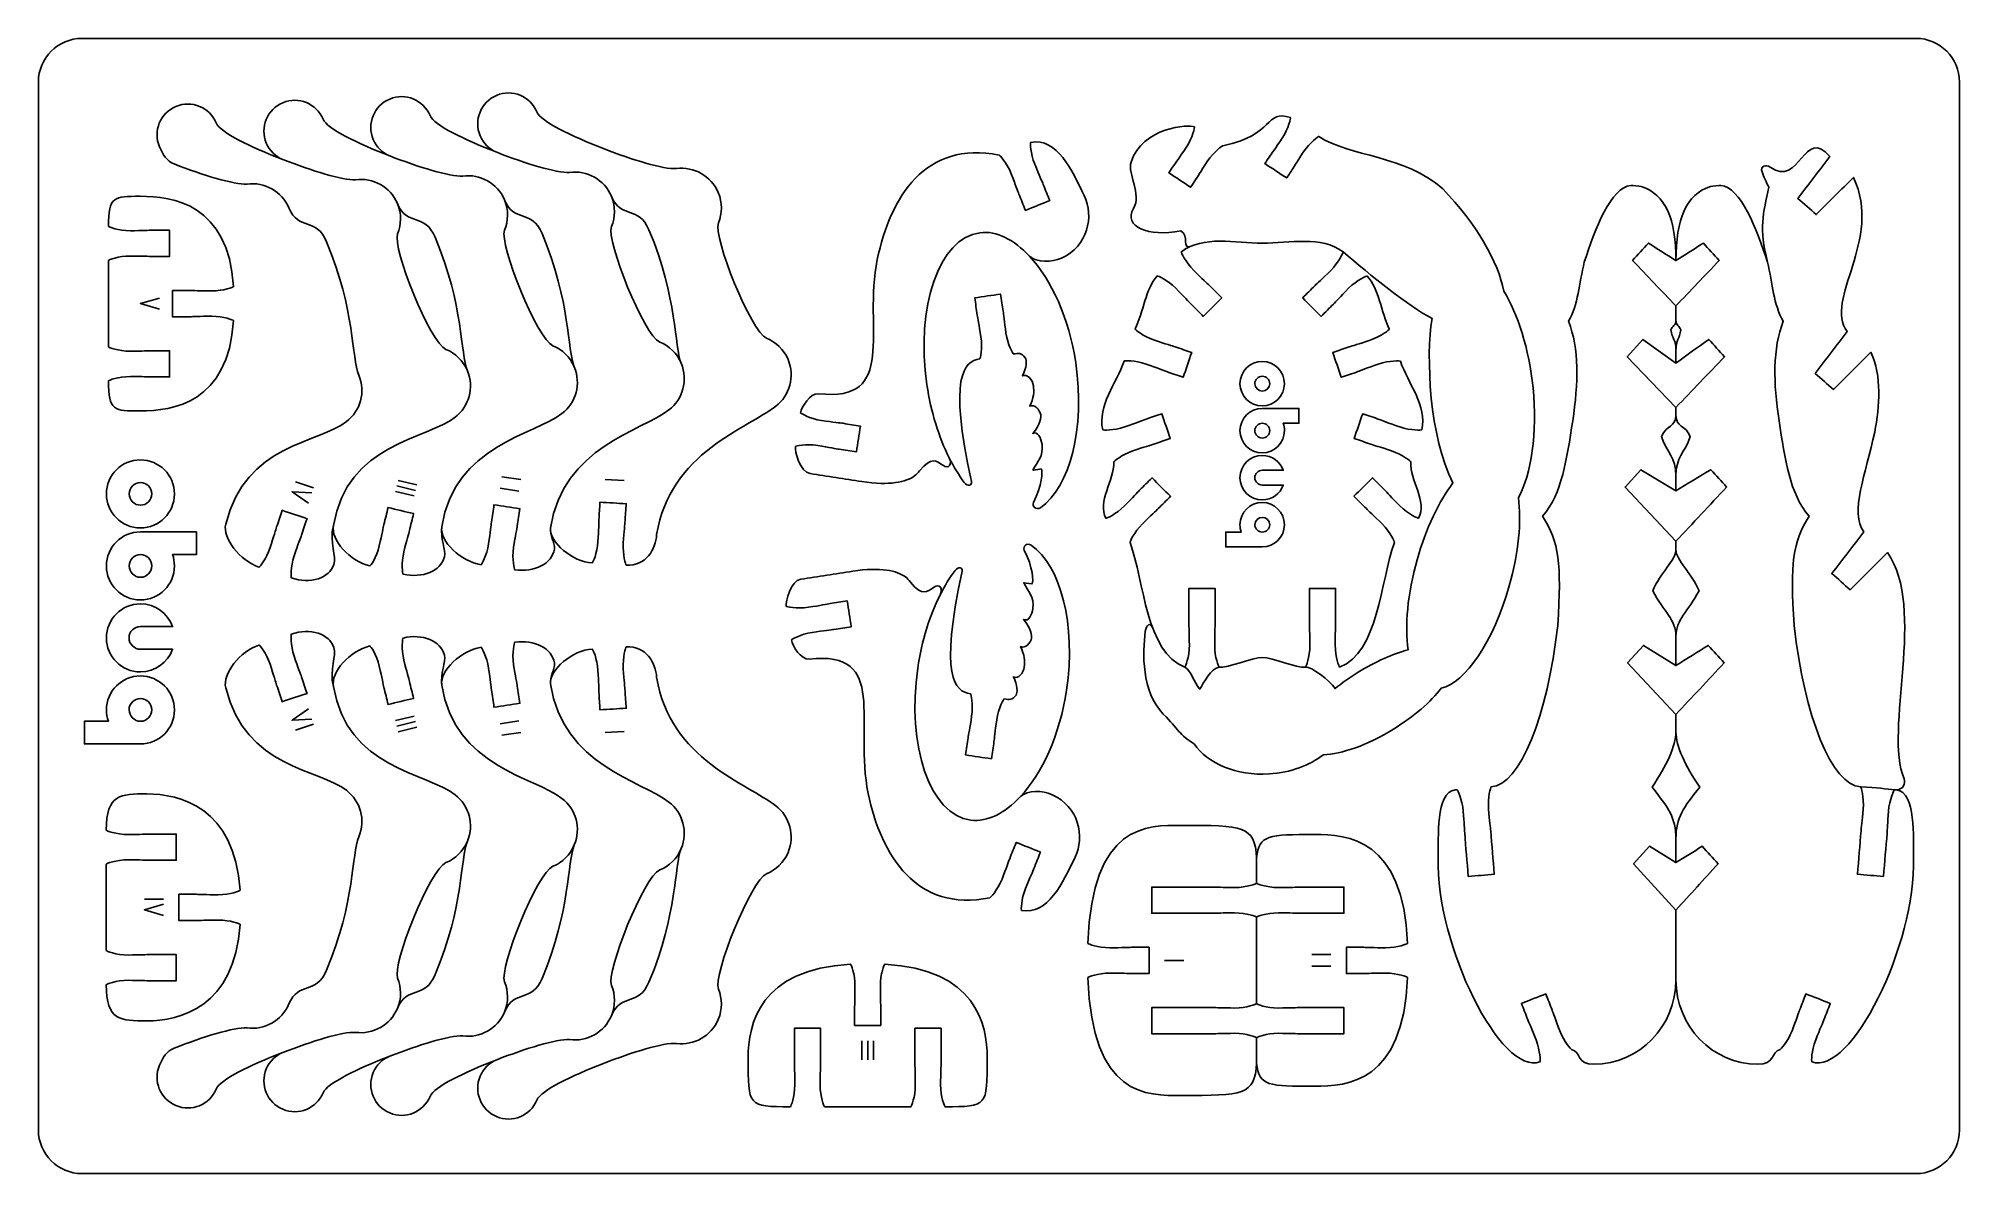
# Model space of a CAD drawing. Extents: x 218 to 438, y 182 to 312.
import ezdxf

# ---------------------------------------------------------------- set-up
doc = ezdxf.new("R2010")
doc.units = 0
doc.header["$MEASUREMENT"] = 0
doc.layers.add('DEFAULT', color=7, linetype='CONTINUOUS')

msp = doc.modelspace()

# ---------------------------------------------------------------- linework, layer by layer
at = {"layer": 'DEFAULT', "color": 7}
for points in [[(232.14, 281.19), (229.95, 281.85), (232.14, 282.47)], [(273.5, 261.67), (271.34, 261.99)], [(249.19, 258.96), (247.33, 260.28), (249.6, 260.17)], [(249.78, 260.72), (247.71, 261.41)], [(261.3, 259.8), (259.17, 260.31)], [(261.45, 260.44), (259.33, 260.95)], [(261.61, 261.08), (259.48, 261.59)], [(273.3, 260.36), (271.14, 260.69)], [(285.34, 261.57), (283.16, 261.7)], [(249.19, 235.44), (247.33, 234.12), (249.6, 234.22)], [(249.78, 233.68), (247.71, 232.98)], [(261.3, 234.6), (259.17, 234.09)], [(261.45, 233.96), (259.33, 233.45)], [(261.61, 233.31), (259.48, 232.8)], [(273.3, 234.04), (271.14, 233.71)], [(273.5, 232.73), (271.34, 232.4)], [(285.34, 232.83), (283.16, 232.7)], [(232.6, 213.61), (230.42, 213.61)], [(232.6, 211.75), (230.42, 212.42), (232.6, 213.04)], [(366.28, 207.27), (364.1, 207.27)], [(349.42, 206.61), (347.24, 206.61)], [(366.28, 205.95), (364.1, 205.95)], [(312.57, 195.22), (312.57, 197.4)], [(313.24, 195.22), (313.24, 197.4)], [(313.9, 195.22), (313.9, 197.4)]]:
    msp.add_lwpolyline(points, dxfattribs=at)
at = {"layer": 'DEFAULT', "color": 1}
for points in [[(405.79, 275.01), (402.02, 277.73), (400.21, 275.74), (405.79, 269.95)], [(405.79, 260.4), (401.78, 262.81), (399.97, 260.82), (405.79, 254.61)], [(405.79, 240.38), (402.07, 242.69), (400.25, 240.69), (405.79, 234.77)], [(357.77, 215.46), (357.77, 218.35)], [(405.79, 217.82), (402.76, 219.68), (400.95, 217.68), (405.79, 212.37)], [(357.77, 197.75), (357.77, 194.86)]]:
    msp.add_lwpolyline(points, dxfattribs=at)
for points, knots in [([(438.27, 187.2), (438.27, 184.44), (436.03, 182.2), (433.27, 182.2), (363.27, 182.2), (293.27, 182.2), (223.27, 182.2), (220.51, 182.2), (218.27, 184.44), (218.27, 187.2), (218.27, 227.2), (218.27, 267.2), (218.27, 307.2), (218.27, 309.96), (220.51, 312.2), (223.27, 312.2), (293.27, 312.2), (363.27, 312.2), (433.27, 312.2), (436.03, 312.2), (438.27, 309.96), (438.27, 307.2), (438.27, 267.2), (438.27, 227.2), (438.27, 187.2)], [0, 0, 0, 0, 1, 1, 1, 596.277, 596.277, 596.277, 597.277, 597.277, 597.277, 937.436, 937.436, 937.436, 938.436, 938.436, 938.436, 1533.713, 1533.713, 1533.713, 1534.713, 1534.713, 1534.713, 1874.872, 1874.872, 1874.872, 1874.872]), ([(258.52, 298.74), (257.68, 299.09), (256.98, 299.74), (256.61, 300.64), (255.86, 302.44), (256.7, 304.51), (258.5, 305.26), (260.3, 306.01), (262.37, 305.16), (263.12, 303.36), (263.57, 302.28), (267.04, 300.6), (270.76, 299.16), (274.06, 297.88), (277.57, 296.77), (279.1, 296.86), (281.08, 297.13), (283.08, 296.05), (283.89, 294.12), (284.37, 292.97), (284.34, 291.72), (283.9, 290.65), (283.25, 289.08), (287.63, 278.17), (289.42, 277.43), (290.49, 276.99), (291.4, 276.14), (291.88, 274.99), (292.69, 273.05), (292.06, 270.88), (290.48, 269.65)], [0, 0, 0, 0, 1, 1, 1, 2, 2, 2, 3, 3, 3, 4, 4, 4, 5, 5, 5, 6, 6, 6, 7, 7, 7, 8, 8, 8, 9, 9, 9, 10, 10, 10, 10]), ([(270.77, 299.16), (269.93, 299.5), (269.22, 300.16), (268.85, 301.06), (268.1, 302.86), (268.95, 304.93), (270.74, 305.68), (272.54, 306.43), (274.61, 305.58), (275.36, 303.78), (275.81, 302.7), (279.28, 301.02), (283, 299.58), (286.3, 298.3), (289.82, 297.2), (291.34, 297.29), (293.32, 297.55), (295.32, 296.47), (296.13, 294.54), (296.61, 293.39), (296.58, 292.15), (296.14, 291.07), (295.49, 289.5), (299.87, 278.59), (301.66, 277.86), (302.73, 277.42), (303.64, 276.57), (304.12, 275.41), (304.93, 273.48), (304.3, 271.31), (302.71, 270.08), (299.56, 267.61), (290.56, 264.76), (289.07, 255.37), (288.96, 253.71), (287.88, 251.75), (285.59, 251.89), (285.54, 251.89), (285.16, 253.04), (285.25, 254.42), (285.33, 255.79), (285.43, 256.57), (285.45, 256.91), (285.49, 257.57), (285.54, 258.24), (285.58, 258.9), (284.58, 258.97), (283.58, 259.03), (282.58, 259.09), (282.54, 258.42), (282.5, 257.76), (282.46, 257.09), (282.44, 256.75), (282.44, 255.97), (282.35, 254.59), (282.27, 253.21), (281.75, 252.13), (281.7, 252.13), (279.41, 252.27), (276.8, 254.46), (276.91, 256.12), (278.4, 265.52), (287.32, 267.18), (290.48, 269.65)], [0, 0, 0, 0, 1, 1, 1, 2, 2, 2, 3, 3, 3, 4, 4, 4, 5, 5, 5, 6, 6, 6, 7, 7, 7, 8, 8, 8, 9, 9, 9, 10, 10, 10, 11, 11, 11, 12, 12, 12, 13, 13, 13, 14, 14, 14, 19.664073, 19.664073, 19.664073, 28.162429, 28.162429, 28.162429, 33.827376, 33.827376, 33.827376, 34.827376, 34.827376, 34.827376, 35.827376, 35.827376, 35.827376, 36.827376, 36.827376, 36.827376, 37.827376, 37.827376, 37.827376, 37.827376]), ([(252.07, 256.41), (251.52, 254.48), (252.45, 252.84), (252.12, 251.96), (251.59, 250.38), (249.4, 249.69), (247.23, 250.42), (247.19, 250.44), (247.11, 251.64), (247.56, 252.95), (247.99, 254.26), (248.29, 254.98), (248.4, 255.31), (248.61, 255.94), (248.82, 256.57), (249.03, 257.2), (248.09, 257.52), (247.14, 257.84), (246.19, 258.16), (245.98, 257.53), (245.77, 256.89), (245.55, 256.26), (245.45, 255.94), (245.24, 255.19), (244.8, 253.88), (244.36, 252.56), (243.59, 251.65), (243.53, 251.66), (241.36, 252.39), (239.32, 254.95), (239.72, 256.57), (241.99, 265.81), (250.4, 265.83), (253.55, 268.31), (255.14, 269.53), (255.77, 271.71), (254.96, 273.64), (254.12, 275.64), (254.58, 281), (251.27, 288.92), (250.08, 291.77), (248.06, 290.12), (246.95, 292.78), (246.14, 294.71), (244.14, 295.79), (242.16, 295.52), (240.63, 295.43), (237.12, 296.55), (233.82, 297.82), (232.98, 298.17), (232.5, 298.9), (232.13, 299.8), (231.38, 301.6), (232.22, 303.66), (234.02, 304.41), (235.82, 305.16), (237.88, 304.31), (238.64, 302.52), (239.09, 301.44), (242.53, 299.77), (246.26, 298.33), (249.56, 297.05), (253.07, 295.93), (254.6, 296.02), (256.58, 296.29), (258.58, 295.21), (259.38, 293.28), (259.87, 292.13), (259.84, 290.88), (259.4, 289.81), (258.75, 288.24), (263.15, 277.32), (264.94, 276.59), (266.01, 276.15), (266.92, 275.29), (267.4, 274.14), (268.21, 272.21), (267.58, 270.03), (265.99, 268.81)], [0, 0, 0, 0, 1, 1, 1, 2, 2, 2, 3, 3, 3, 4, 4, 4, 9.668082, 9.668082, 9.668082, 18.166403, 18.166403, 18.166403, 23.833546, 23.833546, 23.833546, 24.833546, 24.833546, 24.833546, 25.833546, 25.833546, 25.833546, 26.833546, 26.833546, 26.833546, 27.833546, 27.833546, 27.833546, 28.833546, 28.833546, 28.833546, 29.833546, 29.833546, 29.833546, 30.833546, 30.833546, 30.833546, 31.833546, 31.833546, 31.833546, 32.833546, 32.833546, 32.833546, 33.833546, 33.833546, 33.833546, 34.833546, 34.833546, 34.833546, 35.833546, 35.833546, 35.833546, 36.833546, 36.833546, 36.833546, 37.833546, 37.833546, 37.833546, 38.833546, 38.833546, 38.833546, 39.833546, 39.833546, 39.833546, 40.833546, 40.833546, 40.833546, 41.833546, 41.833546, 41.833546, 42.833546, 42.833546, 42.833546, 42.833546]), ([(246.28, 298.32), (245.44, 298.66), (244.74, 299.32), (244.36, 300.22), (243.62, 302.02), (244.46, 304.08), (246.26, 304.84), (248.06, 305.59), (250.12, 304.74), (250.87, 302.95), (251.32, 301.86), (254.79, 300.18), (258.52, 298.74), (261.81, 297.47), (265.33, 296.35), (266.86, 296.44), (268.84, 296.71), (270.83, 295.63), (271.64, 293.7), (272.13, 292.54), (272.09, 291.3), (271.65, 290.23), (271.01, 288.66), (275.39, 277.74), (277.19, 277), (278.26, 276.56), (279.16, 275.72), (279.64, 274.57), (280.45, 272.64), (279.82, 270.46), (278.23, 269.24)], [0, 0, 0, 0, 1, 1, 1, 2, 2, 2, 3, 3, 3, 4, 4, 4, 5, 5, 5, 6, 6, 6, 7, 7, 7, 8, 8, 8, 9, 9, 9, 10, 10, 10, 10]), ([(345.93, 244.56), (345.62, 245.42), (345.12, 245.09), (345.02, 244.26), (344.72, 241.9), (344.56, 237.37), (347.09, 234.83), (348.86, 233.05), (348.89, 232.45), (350.63, 231.41), (352.13, 229.16), (355.46, 227.73), (359.23, 227.97), (361.68, 228.12), (363.86, 228.95), (365.42, 230.17), (367.49, 230.23), (370.47, 231.26), (373.44, 233.09), (375.81, 234.55), (377.73, 236.23), (378.91, 237.79), (381.66, 238.4), (384.93, 243.18), (386.71, 249.5), (387.78, 253.31), (388.11, 256.92), (387.75, 259.61), (389.25, 262.25), (389.93, 267.04), (389.43, 272.2), (388.99, 276.61), (387.64, 280.76), (386.08, 283.25), (385.45, 286.58), (382.94, 290.96), (379.08, 294.98), (374.79, 298.82), (368.4, 298.66), (364.91, 300.97), (364.87, 301), (363.88, 300.31), (363.11, 299.16), (362.35, 298.01), (361.96, 297.34), (361.77, 297.05), (361.59, 296.77), (361.4, 296.49), (361.22, 296.22), (360.39, 296.77), (359.55, 297.32), (358.72, 297.87), (358.91, 298.15), (359.09, 298.43), (359.27, 298.71), (359.46, 298.99), (359.93, 299.61), (360.7, 300.76), (361.46, 301.92), (361.7, 303.1), (361.66, 303.13), (358.73, 304.12), (359.87, 301.11), (353.92, 299.9), (353.87, 299.94), (352.88, 299.25), (352.12, 298.1), (351.35, 296.95), (350.96, 296.27), (350.78, 295.99), (350.59, 295.71), (350.41, 295.43), (350.22, 295.15), (349.39, 295.71), (348.56, 296.26), (347.72, 296.81), (347.91, 297.09), (348.09, 297.37), (348.28, 297.64), (348.47, 297.93), (348.93, 298.55), (349.7, 299.7), (350.46, 300.85), (350.71, 302.03), (350.66, 302.06), (350.11, 302.43), (344.66, 302.02), (343.4, 298.03), (342.96, 296.65), (344.66, 294.38), (343.68, 292.74), (342.41, 290.62), (345.38, 289.44), (349.09, 290.15), (350.11, 289.57), (349.15, 288.07), (350.22, 288.38)], [0, 0, 0, 0, 1, 1, 1, 2, 2, 2, 3, 3, 3, 4, 4, 4, 5, 5, 5, 6, 6, 6, 7.01, 7.01, 7.01, 8.01, 8.01, 8.01, 9.01, 9.01, 9.01, 10.01, 10.01, 10.01, 11.01, 11.01, 11.01, 12.01, 12.01, 12.01, 13.01, 13.01, 13.01, 14.01, 14.01, 14.01, 15.01, 15.01, 15.01, 17.840648, 17.840648, 17.840648, 26.340065, 26.340065, 26.340065, 29.169328, 29.169328, 29.169328, 30.169328, 30.169328, 30.169328, 31.169328, 31.169328, 31.169328, 32.169328, 32.169328, 32.169328, 33.169328, 33.169328, 33.169328, 34.169328, 34.169328, 34.169328, 36.999695, 36.999695, 36.999695, 45.500498, 45.500498, 45.500498, 48.330031, 48.330031, 48.330031, 49.330031, 49.330031, 49.330031, 50.330031, 50.330031, 50.330031, 51.330031, 51.330031, 51.330031, 52.330031, 52.330031, 52.330031, 53.330031, 53.330031, 53.330031, 54.330031, 54.330031, 54.330031, 54.330031]), ([(416.27, 286.58), (415.31, 290.46), (415.76, 292.13), (416.44, 295.17), (416.13, 295.73), (415.86, 296.32), (415.65, 296.93), (415.42, 297.57), (416.11, 297.79), (416.6, 297.45), (419.98, 295.03), (420.5, 302.23), (423.41, 298.66), (422.19, 297.06), (420.97, 295.47), (419.75, 293.88), (420.46, 293.26), (421.16, 292.65), (421.86, 292.03), (423.28, 293.45), (424.7, 294.87), (426.12, 296.28), (429.52, 289.1), (422.69, 282.29), (425.39, 278.62), (424.18, 277.03), (422.96, 275.44), (421.74, 273.84), (422.44, 273.23), (423.14, 272.61), (423.84, 272), (425.26, 273.42), (426.68, 274.83), (428.1, 276.25), (429.39, 273.53), (429.13, 270.1), (428.55, 267.12), (427.56, 262.36), (425.66, 257.91), (427.3, 255.68), (426.08, 254.09), (424.86, 252.5), (423.64, 250.91), (424.35, 250.29), (425.05, 249.68), (425.75, 249.06), (427.17, 250.48), (428.59, 251.9), (430.01, 253.31), (434.53, 247.03), (429.56, 232.94), (431.92, 227.4), (432.12, 226.92), (431.83, 226.16), (431.05, 226.15), (430.98, 226.16), (430.92, 226.16), (430.85, 226.16), (430.84, 226.16), (430.84, 226.16), (430.84, 226.16), (429.83, 226.16), (428.89, 226.48), (426.95, 226.48)], [0, 0, 0, 0, 1, 1, 1, 2, 2, 2, 3, 3, 3, 4, 4, 4, 21.047387, 21.047387, 21.047387, 28.991775, 28.991775, 28.991775, 46.040122, 46.040122, 46.040122, 47.040122, 47.040122, 47.040122, 64.089097, 64.089097, 64.089097, 72.01769, 72.01769, 72.01769, 89.066753, 89.066753, 89.066753, 90.066753, 90.066753, 90.066753, 91.066753, 91.066753, 91.066753, 108.105592, 108.105592, 108.105592, 116.056473, 116.056473, 116.056473, 133.105526, 133.105526, 133.105526, 134.105526, 134.105526, 134.105526, 135.105526, 135.105526, 135.105526, 136.105526, 136.105526, 136.105526, 136.134526, 136.134526, 136.134526, 137.134526, 137.134526, 137.134526, 137.134526]), ([(331.77, 287.26), (332.63, 286.49), (334.31, 286.54), (335.42, 287.03), (338.44, 288.38), (339.18, 291.83), (338.03, 294.2), (336.63, 297.11), (334.93, 300.85), (331.9, 300.29), (331.85, 300.25), (331.85, 299.06), (332.37, 297.78), (332.88, 296.5), (333.21, 295.8), (333.34, 295.48), (333.58, 294.86), (333.83, 294.24), (334.08, 293.62), (333.15, 293.25), (332.22, 292.88), (331.29, 292.51), (331.05, 293.13), (330.8, 293.75), (330.55, 294.37), (330.43, 294.68), (330.18, 295.42), (329.67, 296.71), (329.16, 297.99), (328.33, 298.86), (328.28, 298.84), (319.86, 300.53), (315.85, 294.06), (314.34, 286.89), (312.7, 278.85), (316.74, 270.49), (307.58, 271.51), (306.66, 271.61), (305.65, 269.98), (305.55, 269.32), (305.54, 269.27), (306.58, 268.65), (307.95, 268.44), (309.32, 268.24), (310.09, 268.16), (310.43, 268.12), (311.09, 268.01), (311.74, 267.91), (312.4, 267.81), (312.25, 266.82), (312.1, 265.83), (311.95, 264.85), (311.29, 264.95), (310.63, 265.05), (309.97, 265.15), (309.63, 265.2), (308.87, 265.37), (307.51, 265.58), (306.14, 265.79), (304.96, 265.52), (304.96, 265.46), (304.88, 264.92), (305.47, 262.53), (306.63, 262.36), (308.61, 262.05), (310.59, 261.75), (312.57, 261.45), (315.78, 260.95), (317.63, 261.4), (318.61, 262.09), (318.82, 262.24), (318.99, 262.45), (319.18, 262.68), (320.59, 264.37), (321.1, 263.81), (321.83, 263.31), (322.61, 262.79), (322.9, 263.49), (322.57, 264.17)], [0, 0, 0, 0, 1, 1, 1, 2, 2, 2, 3, 3, 3, 4, 4, 4, 5, 5, 5, 10.670394, 10.670394, 10.670394, 19.17153, 19.17153, 19.17153, 24.841553, 24.841553, 24.841553, 25.841553, 25.841553, 25.841553, 26.841553, 26.841553, 26.841553, 27.841553, 27.841553, 27.841553, 28.841553, 28.841553, 28.841553, 29.841553, 29.841553, 29.841553, 30.841553, 30.841553, 30.841553, 31.841553, 31.841553, 31.841553, 37.50827, 37.50827, 37.50827, 46.006899, 46.006899, 46.006899, 51.672628, 51.672628, 51.672628, 52.672628, 52.672628, 52.672628, 53.672628, 53.672628, 53.672628, 54.672628, 54.672628, 54.672628, 71.712308, 71.712308, 71.712308, 72.712308, 72.712308, 72.712308, 73.712308, 73.712308, 73.712308, 74.712308, 74.712308, 74.712308, 75.712308, 75.712308, 75.712308, 75.712308]), ([(405.79, 204.39), (405.79, 199.05), (401.59, 194.73), (396.4, 194.73), (394.46, 194.63), (394.93, 196.12), (393.85, 196.41), (393.8, 196.39), (392.98, 197.27), (392.48, 198.56), (391.98, 199.85), (391.75, 200.59), (391.62, 200.91), (391.38, 201.53), (391.14, 202.15), (390.89, 202.77), (389.96, 202.41), (389.03, 202.05), (388.1, 201.69), (388.34, 201.07), (388.58, 200.45), (388.82, 199.82), (388.95, 199.5), (389.28, 198.8), (389.78, 197.51), (390.27, 196.22), (390.26, 195.02), (390.21, 195), (385.79, 193.34), (378.26, 208.36), (378.57, 218.4), (378.63, 220.57), (378.24, 225.86), (380.52, 226.15), (380.58, 226.15), (380.65, 226.15), (380.72, 226.16), (380.72, 226.16), (380.73, 226.16), (380.73, 226.16), (380.79, 226.16), (381.32, 225.08), (381.44, 223.71), (381.55, 222.33), (381.57, 221.55), (381.6, 221.21), (381.73, 219.55), (381.87, 217.89), (382.01, 216.23), (383, 216.31), (384, 216.39), (384.99, 216.48), (384.86, 218.14), (384.72, 219.8), (384.58, 221.46), (384.56, 221.8), (384.44, 222.57), (384.33, 223.94), (384.22, 225.32), (384.57, 226.47), (384.62, 226.48), (387.92, 226.63), (391.11, 234.62), (392.25, 244.95), (392.72, 252.18), (392.41, 254.44), (390.53, 257.48), (392.75, 260.07), (393.28, 263.97), (393.97, 268.42), (394.63, 272.69), (394.71, 276.72), (393.49, 279.81), (394.62, 281.75), (394.69, 284.06), (395.3, 286.58), (396.49, 290.36), (398.42, 295.21), (400.63, 295.35), (400.9, 295.36), (401.53, 295.33), (401.82, 295.23), (404.63, 294.36), (405.77, 291.51), (405.79, 286.75), (404.74, 287.42), (403.69, 288.09), (402.64, 288.76), (402.04, 288.1), (401.43, 287.43), (400.83, 286.77), (402.48, 285.03), (404.13, 283.3), (405.79, 281.57)], [0, 0, 0, 0, 1, 1, 1, 2, 2, 2, 3, 3, 3, 4, 4, 4, 9.665657, 9.665657, 9.665657, 18.157984, 18.157984, 18.157984, 23.822917, 23.822917, 23.822917, 24.822917, 24.822917, 24.822917, 25.822917, 25.822917, 25.822917, 26.822917, 26.822917, 26.822917, 27.822917, 27.822917, 27.822917, 28.822917, 28.822917, 28.822917, 28.852917, 28.852917, 28.852917, 29.852917, 29.852917, 29.852917, 30.852917, 30.852917, 30.852917, 45.021564, 45.021564, 45.021564, 53.519526, 53.519526, 53.519526, 67.686098, 67.686098, 67.686098, 68.686098, 68.686098, 68.686098, 69.686098, 69.686098, 69.686098, 70.686098, 70.686098, 70.686098, 71.686098, 71.686098, 71.686098, 72.686098, 72.686098, 72.686098, 73.686098, 73.686098, 73.686098, 74.686098, 74.686098, 74.686098, 75.686098, 75.686098, 75.686098, 76.686098, 76.686098, 76.686098, 77.686098, 77.686098, 77.686098, 88.269274, 88.269274, 88.269274, 95.922274, 95.922274, 95.922274, 116.292591, 116.292591, 116.292591, 116.292591]), ([(405.79, 212.37), (407.4, 214.14), (409.01, 215.91), (410.62, 217.68), (410.02, 218.35), (409.41, 219.01), (408.81, 219.68), (407.8, 219.06), (406.79, 218.44), (405.79, 217.82), (405.79, 218.72), (405.79, 219.62), (405.79, 220.53), (405.79, 223.02), (406.65, 224.08), (408.51, 226.45), (406.87, 228.87), (405.79, 231.18), (405.79, 232.79), (405.79, 233.45), (405.79, 234.11), (405.79, 234.77), (407.63, 236.74), (409.47, 238.72), (411.31, 240.69), (410.71, 241.36), (410.11, 242.02), (409.5, 242.69), (408.26, 241.92), (407.02, 241.15), (405.79, 240.38), (405.79, 241.49), (405.79, 242.61), (405.79, 243.73), (405.79, 245.63), (407.17, 246.55), (408.44, 248.95), (407.55, 251.01), (405.79, 252.49), (405.79, 253.61), (405.79, 253.94), (405.79, 254.27), (405.79, 254.61), (407.73, 256.68), (409.66, 258.75), (411.6, 260.82), (411, 261.48), (410.39, 262.15), (409.79, 262.81), (408.45, 262.01), (407.12, 261.2), (405.79, 260.4), (405.79, 260.98), (405.79, 261.55), (405.79, 262.13), (405.79, 264.25), (406.79, 264.71), (407.44, 266.61), (406.89, 267.94), (405.79, 267.66), (405.79, 269.04), (405.79, 269.34), (405.79, 269.65), (405.79, 269.95), (407.65, 271.88), (409.5, 273.81), (411.36, 275.74), (410.76, 276.4), (410.15, 277.07), (409.55, 277.73), (408.29, 276.82), (407.04, 275.92), (405.79, 275.01), (405.79, 275.49), (405.79, 275.97), (405.79, 276.45), (405.79, 277.73), (406.19, 277.8), (406.36, 278.81), (406.19, 279.29), (405.79, 279.3), (405.79, 279.95), (405.79, 280.49), (405.79, 281.03), (405.79, 281.57), (407.44, 283.3), (409.09, 285.03), (410.74, 286.77), (410.14, 287.43), (409.53, 288.1), (408.93, 288.76), (407.88, 288.09), (406.83, 287.42), (405.79, 286.75), (405.8, 291.51), (406.95, 294.36), (409.75, 295.23), (410.04, 295.33), (410.68, 295.36), (410.94, 295.35), (413.15, 295.21), (415.08, 290.36), (416.27, 286.58), (416.88, 284.06), (416.95, 281.75), (418.08, 279.81), (416.86, 276.72), (416.94, 272.69), (417.6, 268.42), (418.29, 263.97), (418.81, 260.06), (421.04, 257.48), (419.16, 254.43), (418.85, 252.18), (419.33, 244.95), (420.46, 234.62), (423.65, 226.63), (426.95, 226.48), (427, 226.47), (427.35, 225.32), (427.24, 223.94), (427.13, 222.57), (427.01, 221.8), (426.99, 221.46), (426.85, 219.8), (426.71, 218.14), (426.58, 216.48), (427.57, 216.39), (428.57, 216.31), (429.56, 216.23), (429.7, 217.89), (429.84, 219.55), (429.98, 221.21), (430, 221.55), (430.02, 222.33), (430.13, 223.71), (430.24, 225.08), (430.78, 226.16), (430.84, 226.16), (430.84, 226.16), (430.84, 226.16), (430.85, 226.16), (430.92, 226.15), (430.98, 226.15), (431.05, 226.15), (433.33, 225.86), (432.94, 220.57), (433, 218.4), (433.31, 208.36), (425.78, 193.34), (421.36, 195), (421.3, 195.02), (421.29, 196.22), (421.8, 197.51), (422.3, 198.8), (422.62, 199.5), (422.74, 199.82), (422.99, 200.45), (423.23, 201.07), (423.47, 201.69), (422.54, 202.05), (421.6, 202.41), (420.67, 202.77), (420.43, 202.15), (420.19, 201.53), (419.95, 200.91), (419.83, 200.59), (419.59, 199.85), (419.09, 198.56), (418.59, 197.27), (417.77, 196.39), (417.72, 196.41), (416.64, 196.12), (417.12, 194.63), (415.17, 194.73), (409.98, 194.73), (405.79, 199.05), (405.79, 204.39), (405.79, 207.05), (405.79, 209.71), (405.79, 212.37)], [0, 0, 0, 0, 20.359192, 20.359192, 20.359192, 28.011518, 28.011518, 28.011518, 38.063707, 38.063707, 38.063707, 45.733707, 45.733707, 45.733707, 46.733707, 46.733707, 46.733707, 47.733707, 47.733707, 47.733707, 53.362707, 53.362707, 53.362707, 76.322473, 76.322473, 76.322473, 83.968006, 83.968006, 83.968006, 96.367572, 96.367572, 96.367572, 105.867572, 105.867572, 105.867572, 106.867572, 106.867572, 106.867572, 107.867572, 107.867572, 107.867572, 110.707572, 110.707572, 110.707572, 134.832185, 134.832185, 134.832185, 142.477118, 142.477118, 142.477118, 155.724926, 155.724926, 155.724926, 160.644926, 160.644926, 160.644926, 161.644926, 161.644926, 161.644926, 162.644926, 162.644926, 162.644926, 165.234926, 165.234926, 165.234926, 188.006018, 188.006018, 188.006018, 195.659084, 195.659084, 195.659084, 208.820336, 208.820336, 208.820336, 212.900336, 212.900336, 212.900336, 213.900336, 213.900336, 213.900336, 214.900336, 214.900336, 214.900336, 219.490336, 219.490336, 219.490336, 239.853753, 239.853753, 239.853753, 247.506752, 247.506752, 247.506752, 258.081511, 258.081511, 258.081511, 259.081511, 259.081511, 259.081511, 260.081511, 260.081511, 260.081511, 261.081511, 261.081511, 261.081511, 262.081511, 262.081511, 262.081511, 263.081511, 263.081511, 263.081511, 264.081511, 264.081511, 264.081511, 265.081511, 265.081511, 265.081511, 266.081511, 266.081511, 266.081511, 267.081511, 267.081511, 267.081511, 268.081511, 268.081511, 268.081511, 282.248905, 282.248905, 282.248905, 290.747864, 290.747864, 290.747864, 304.917251, 304.917251, 304.917251, 305.917251, 305.917251, 305.917251, 306.917251, 306.917251, 306.917251, 306.946251, 306.946251, 306.946251, 307.946251, 307.946251, 307.946251, 308.946251, 308.946251, 308.946251, 309.946251, 309.946251, 309.946251, 310.946251, 310.946251, 310.946251, 311.946251, 311.946251, 311.946251, 317.611546, 317.611546, 317.611546, 326.10667, 326.10667, 326.10667, 331.771965, 331.771965, 331.771965, 332.771965, 332.771965, 332.771965, 333.771965, 333.771965, 333.771965, 334.771965, 334.771965, 334.771965, 335.771965, 335.771965, 335.771965, 358.390965, 358.390965, 358.390965, 358.390965]), ([(226.29, 286.78), (226.29, 286.83), (227.41, 287.28), (228.8, 287.28), (230.18, 287.28), (230.95, 287.23), (231.3, 287.23), (231.96, 287.23), (232.63, 287.23), (233.29, 287.23), (233.29, 288.23), (233.29, 289.23), (233.29, 290.23), (232.63, 290.23), (231.96, 290.23), (231.3, 290.23), (230.95, 290.23), (230.18, 290.18), (228.8, 290.18), (227.41, 290.18), (226.29, 290.62), (226.29, 290.68), (226.29, 294.12), (226.95, 294.12), (229.93, 294.12), (233.69, 294.12), (240, 293.24), (240.62, 283.78), (240.62, 283.73), (239.5, 283.28), (238.12, 283.28), (236.74, 283.28), (235.96, 283.33), (235.62, 283.33), (234.95, 283.33), (234.29, 283.33), (233.62, 283.33), (233.62, 282.33), (233.62, 281.33), (233.62, 280.33), (234.29, 280.33), (234.95, 280.33), (235.62, 280.33), (235.96, 280.33), (236.74, 280.38), (238.12, 280.38), (239.5, 280.38), (240.62, 279.93), (240.62, 279.88), (240, 270.43), (233.68, 269.54), (229.93, 269.54), (226.95, 269.54), (226.29, 269.54), (226.29, 272.97), (226.29, 273.03), (227.41, 273.48), (228.8, 273.48), (230.18, 273.48), (230.95, 273.43), (231.3, 273.43), (231.96, 273.43), (232.63, 273.43), (233.29, 273.43), (233.29, 274.43), (233.29, 275.43), (233.29, 276.43), (232.63, 276.43), (231.96, 276.43), (231.3, 276.43), (230.95, 276.43), (230.18, 276.38), (228.8, 276.38), (227.41, 276.38), (226.29, 276.82), (226.29, 276.88), (226.29, 280.18), (226.29, 283.48), (226.29, 286.78)], [28.053, 28.053, 28.053, 28.053, 29.053, 29.053, 29.053, 30.053, 30.053, 30.053, 35.709, 35.709, 35.709, 44.209, 44.209, 44.209, 49.865, 49.865, 49.865, 50.865, 50.865, 50.865, 51.865, 51.865, 51.865, 52.865, 52.865, 52.865, 53.865, 53.865, 53.865, 54.865, 54.865, 54.865, 55.865, 55.865, 55.865, 61.531, 61.531, 61.531, 70.031, 70.031, 70.031, 75.697, 75.697, 75.697, 76.697, 76.697, 76.697, 77.697, 77.697, 77.697, 78.697, 78.697, 78.697, 79.697, 79.697, 79.697, 80.697, 80.697, 80.697, 81.697, 81.697, 81.697, 87.353, 87.353, 87.353, 95.853, 95.853, 95.853, 101.509, 101.509, 101.509, 102.509, 102.509, 102.509, 103.509, 103.509, 103.509, 131.562, 131.562, 131.562, 131.562]), ([(267.4, 274.14), (266.56, 276.14), (267.02, 281.5), (263.71, 289.42), (262.52, 292.27), (260.5, 290.62), (259.38, 293.28)], [0, 0, 0, 0, 1, 1, 1, 2, 2, 2, 2]), ([(279.64, 274.57), (278.8, 276.57), (279.26, 281.93), (275.95, 289.84), (274.76, 292.7), (272.75, 291.04), (271.64, 293.7)], [0, 0, 0, 0, 1, 1, 1, 2, 2, 2, 2]), ([(291.88, 274.99), (291.05, 276.99), (291.5, 282.35), (288.19, 290.27), (287, 293.12), (285, 291.46), (283.89, 294.12)], [0, 0, 0, 0, 1, 1, 1, 2, 2, 2, 2]), ([(320.02, 272.54), (320.48, 269.4), (321.39, 266.53), (322.57, 264.17), (323.1, 263.12), (323.68, 262.17), (324.3, 261.34), (324.67, 260.85), (325.21, 260.99), (325.11, 261.46), (322.46, 273.5), (324.27, 275.23), (326.06, 275.49), (326.12, 275.5), (326.4, 276.67), (326.2, 278.04), (326, 279.41), (325.84, 280.17), (325.78, 280.51), (325.69, 281.17), (325.59, 281.83), (325.49, 282.49), (326.48, 282.63), (327.47, 282.78), (328.46, 282.92), (328.56, 282.26), (328.65, 281.6), (328.75, 280.95), (328.8, 280.61), (328.87, 279.83), (329.07, 278.46), (329.27, 277.1), (329.88, 276.05), (329.93, 276.06), (330.52, 276.15), (330.83, 276.24), (331.28, 275.62), (331.48, 275.35), (331.44, 274.5), (330.97, 273.54), (331.54, 273.84), (332.11, 273.11), (332.21, 272.42), (332.31, 271.76), (332.27, 271.03), (331.8, 270.07), (332.36, 270.38), (332.94, 269.64), (333.06, 269.11), (333.12, 268.49), (332.67, 267.54), (332.14, 266.97), (332.71, 267.28), (333.1, 266.4), (333.2, 265.7), (333.4, 264.39), (332.63, 263.72), (332.16, 262.76), (332.16, 262.76), (332.58, 262.82), (333.09, 262.9), (333.33, 262.64), (333.19, 260.98), (332.22, 259.04), (332.01, 258.62), (332.52, 258.13), (333.01, 258.46), (336.4, 260.81), (338.17, 267.53), (337.06, 275.05), (336.31, 280.16), (334.26, 284.59), (331.77, 287.26), (330, 289.16), (328, 290.19), (326.09, 289.95), (321.4, 289.37), (318.71, 281.43), (320.02, 272.54)], [1, 1, 1, 1, 2, 2, 2, 3, 3, 3, 4, 4, 4, 5, 5, 5, 6, 6, 6, 7, 7, 7, 12.667369, 12.667369, 12.667369, 21.161368, 21.161368, 21.161368, 26.827196, 26.827196, 26.827196, 27.827196, 27.827196, 27.827196, 28.827196, 28.827196, 28.827196, 29.827196, 29.827196, 29.827196, 30.827196, 30.827196, 30.827196, 31.827196, 31.827196, 31.827196, 32.827196, 32.827196, 32.827196, 33.827196, 33.827196, 33.827196, 34.827196, 34.827196, 34.827196, 35.827196, 35.827196, 35.827196, 36.827196, 36.827196, 36.827196, 37.827196, 37.827196, 37.827196, 38.827196, 38.827196, 38.827196, 39.827196, 39.827196, 39.827196, 40.827196, 40.827196, 40.827196, 41.827196, 41.827196, 41.827196, 42.827196, 42.827196, 42.827196, 43.827196, 43.827196, 43.827196, 43.827196]), ([(358.43, 241.3), (357.3, 241.31), (354.47, 240.04), (353.47, 240.21), (353.42, 240.21), (352.97, 241.33), (352.97, 242.71), (352.97, 244.09), (353.02, 244.87), (353.02, 245.21), (353.02, 246.54), (353.02, 247.88), (353.02, 249.21), (352.02, 249.21), (351.02, 249.21), (350.02, 249.21), (350.02, 247.88), (350.02, 246.54), (350.02, 245.21), (350.02, 244.87), (350.07, 244.09), (350.07, 242.71), (350.07, 241.33), (349.62, 240.21), (349.57, 240.21), (345.1, 241.85), (344.9, 250), (343.28, 254.49), (343.25, 254.53), (343.72, 255.63), (344.7, 256.61), (345.68, 257.59), (346.26, 258.1), (346.5, 258.35), (346.97, 258.82), (347.44, 259.29), (347.92, 259.76), (347.21, 260.47), (346.5, 261.17), (345.8, 261.88), (345.32, 261.41), (344.85, 260.94), (344.38, 260.47), (344.14, 260.22), (343.63, 259.64), (342.65, 258.66), (341.67, 257.69), (340.56, 257.21), (340.52, 257.25), (339.47, 259.12), (341.51, 261.6), (341.41, 263.68), (341.39, 263.74), (342.31, 264.52), (343.61, 264.97), (344.92, 265.42), (345.67, 265.62), (346, 265.73), (346.63, 265.95), (347.26, 266.17), (347.89, 266.38), (347.56, 267.33), (347.24, 268.27), (346.92, 269.22), (346.28, 269), (345.65, 268.79), (345.02, 268.57), (344.7, 268.46), (343.98, 268.16), (342.67, 267.71), (341.37, 267.27), (340.16, 267.33), (340.15, 267.38), (339.53, 270.15), (341.71, 272.69), (342.6, 275.24), (342.62, 275.29), (343.82, 275.35), (345.13, 274.9), (346.43, 274.45), (347.15, 274.15), (347.48, 274.04), (348.11, 273.82), (348.74, 273.61), (349.37, 273.39), (349.69, 274.34), (350.02, 275.28), (350.34, 276.23), (349.71, 276.44), (349.08, 276.66), (348.45, 276.88), (348.13, 276.99), (347.38, 277.19), (346.07, 277.64), (344.76, 278.09), (343.85, 278.87), (343.86, 278.93), (344.82, 280.84), (345.05, 283.54), (346.4, 285), (346.44, 285.04), (347.54, 284.56), (348.52, 283.58), (349.5, 282.61), (350.01, 282.02), (350.26, 281.78), (350.73, 281.31), (351.2, 280.84), (351.67, 280.37), (352.38, 281.07), (353.08, 281.78), (353.79, 282.49), (353.32, 282.96), (352.85, 283.43), (352.38, 283.9), (352.13, 284.14), (351.55, 284.66), (350.57, 285.63), (349.6, 286.61), (349.12, 287.72), (349.16, 287.76), (351.7, 289.69), (355.27, 288.75), (358.43, 288.75), (361.54, 288.73), (365.2, 289.64), (367.68, 287.76), (367.71, 287.72), (367.24, 286.61), (366.26, 285.63), (365.28, 284.66), (364.7, 284.14), (364.46, 283.9), (363.99, 283.43), (363.52, 282.96), (363.05, 282.49), (363.75, 281.78), (364.46, 281.07), (365.17, 280.36), (365.64, 280.84), (366.11, 281.31), (366.58, 281.78), (366.82, 282.02), (367.34, 282.6), (368.31, 283.58), (369.29, 284.56), (370.4, 285.03), (370.44, 284.99), (371.79, 283.54), (372.02, 280.84), (372.97, 278.93), (372.99, 278.87), (372.08, 278.09), (370.77, 277.64), (369.46, 277.19), (368.71, 276.99), (368.39, 276.88), (367.76, 276.66), (367.13, 276.45), (366.49, 276.23), (366.82, 275.28), (367.14, 274.34), (367.47, 273.39), (368.1, 273.61), (368.73, 273.82), (369.36, 274.04), (369.68, 274.15), (370.4, 274.45), (371.71, 274.9), (373.02, 275.34), (374.22, 275.28), (374.24, 275.23), (375.13, 272.68), (377.3, 270.14), (376.69, 267.38), (376.67, 267.33), (375.47, 267.26), (374.16, 267.71), (372.85, 268.16), (372.14, 268.46), (371.81, 268.57), (371.18, 268.79), (370.55, 269), (369.92, 269.22), (369.6, 268.27), (369.27, 267.33), (368.95, 266.38), (369.58, 266.17), (370.21, 265.95), (370.84, 265.73), (371.16, 265.62), (371.91, 265.42), (373.22, 264.97), (374.53, 264.52), (375.44, 263.74), (375.42, 263.68), (375.32, 261.6), (377.37, 259.12), (376.31, 257.25), (376.28, 257.21), (375.17, 257.69), (374.19, 258.66), (373.21, 259.64), (372.7, 260.22), (372.46, 260.47), (371.98, 260.94), (371.51, 261.41), (371.04, 261.88), (370.34, 261.17), (369.63, 260.47), (368.92, 259.76), (369.39, 259.29), (369.86, 258.82), (370.34, 258.35), (370.58, 258.1), (371.16, 257.59), (372.14, 256.61), (373.12, 255.63), (373.59, 254.53), (373.55, 254.49), (371.94, 250), (371.73, 241.85), (367.27, 240.21), (367.22, 240.21), (366.77, 241.33), (366.77, 242.71), (366.77, 244.09), (366.82, 244.87), (366.82, 245.21), (366.82, 246.54), (366.82, 247.88), (366.82, 249.21), (365.82, 249.21), (364.82, 249.21), (363.82, 249.21), (363.82, 247.88), (363.82, 246.54), (363.82, 245.21), (363.82, 244.87), (363.87, 244.09), (363.87, 242.71), (363.87, 241.33), (363.42, 240.21), (363.37, 240.21), (362.32, 240.04), (359.62, 241.31), (358.43, 241.3)], [1, 1, 1, 1, 2, 2, 2, 3, 3, 3, 4, 4, 4, 15.336, 15.336, 15.336, 23.836, 23.836, 23.836, 35.172, 35.172, 35.172, 36.172, 36.172, 36.172, 37.172, 37.172, 37.172, 38.172, 38.172, 38.172, 39.172, 39.172, 39.172, 40.172, 40.172, 40.172, 45.838047, 45.838047, 45.838047, 54.338885, 54.338885, 54.338885, 60.005639, 60.005639, 60.005639, 61.005639, 61.005639, 61.005639, 62.005639, 62.005639, 62.005639, 63.005639, 63.005639, 63.005639, 64.005639, 64.005639, 64.005639, 65.005639, 65.005639, 65.005639, 70.670423, 70.670423, 70.670423, 79.16964, 79.16964, 79.16964, 84.83537, 84.83537, 84.83537, 85.83537, 85.83537, 85.83537, 86.83537, 86.83537, 86.83537, 87.83537, 87.83537, 87.83537, 88.83537, 88.83537, 88.83537, 89.83537, 89.83537, 89.83537, 95.500802, 95.500802, 95.500802, 103.999748, 103.999748, 103.999748, 109.666127, 109.666127, 109.666127, 110.666127, 110.666127, 110.666127, 111.666127, 111.666127, 111.666127, 112.666127, 112.666127, 112.666127, 113.666127, 113.666127, 113.666127, 114.666127, 114.666127, 114.666127, 120.332173, 120.332173, 120.332173, 128.832304, 128.832304, 128.832304, 134.499058, 134.499058, 134.499058, 135.499058, 135.499058, 135.499058, 136.499058, 136.499058, 136.499058, 137.499058, 137.499058, 137.499058, 138.499058, 138.499058, 138.499058, 139.499058, 139.499058, 139.499058, 140.499058, 140.499058, 140.499058, 146.164398, 146.164398, 146.164398, 154.663821, 154.663821, 154.663821, 160.329161, 160.329161, 160.329161, 161.329161, 161.329161, 161.329161, 162.329161, 162.329161, 162.329161, 163.329161, 163.329161, 163.329161, 164.329161, 164.329161, 164.329161, 165.329161, 165.329161, 165.329161, 170.994243, 170.994243, 170.994243, 179.492813, 179.492813, 179.492813, 185.159787, 185.159787, 185.159787, 186.159787, 186.159787, 186.159787, 187.159787, 187.159787, 187.159787, 188.159787, 188.159787, 188.159787, 189.159787, 189.159787, 189.159787, 190.159787, 190.159787, 190.159787, 195.82522, 195.82522, 195.82522, 204.323841, 204.323841, 204.323841, 209.991166, 209.991166, 209.991166, 210.991166, 210.991166, 210.991166, 211.991166, 211.991166, 211.991166, 212.991166, 212.991166, 212.991166, 213.991166, 213.991166, 213.991166, 214.991166, 214.991166, 214.991166, 220.655091, 220.655091, 220.655091, 229.154515, 229.154515, 229.154515, 234.819147, 234.819147, 234.819147, 235.819147, 235.819147, 235.819147, 236.819147, 236.819147, 236.819147, 237.819147, 237.819147, 237.819147, 238.819147, 238.819147, 238.819147, 239.819147, 239.819147, 239.819147, 251.155147, 251.155147, 251.155147, 259.655147, 259.655147, 259.655147, 270.991147, 270.991147, 270.991147, 271.991147, 271.991147, 271.991147, 272.991147, 272.991147, 272.991147, 273.991147, 273.991147, 273.991147, 273.991147]), ([(367.68, 287.76), (370.76, 285.12), (375.2, 281.51), (377.86, 280.14), (377.14, 275.72), (377.56, 266.52), (380.26, 261.29), (378.66, 259.18), (377.16, 256.08), (376.15, 252.48), (375.04, 248.59), (374.73, 244.89), (375.13, 242.18), (373.4, 241.72), (371.41, 240.85), (369.42, 239.63), (368.45, 239.03), (367.55, 238.39), (366.75, 237.74), (366.13, 238.72), (364.02, 240.27), (363.37, 240.21)], [0, 0, 0, 0, 1, 1, 1, 2, 2, 2, 3, 3, 3, 4, 4, 4, 5, 5, 5, 6, 6, 6, 7, 7, 7, 7]), ([(405.79, 279.95), (405.79, 279.3), (405.39, 279.29), (405.21, 278.81), (405.38, 277.8), (405.79, 277.73), (405.79, 276.45)], [0, 0, 0, 0, 1, 1, 1, 2, 2, 2, 2]), ([(265.99, 268.81), (262.84, 266.34), (253.56, 265.8), (252.07, 256.41), (251.68, 254.79), (254.01, 252.31), (256.23, 251.78), (256.29, 251.76), (256.98, 252.75), (257.31, 254.09), (257.63, 255.44), (257.76, 256.2), (257.84, 256.53), (258, 257.18), (258.16, 257.83), (258.31, 258.48), (259.29, 258.24), (260.26, 258.01), (261.23, 257.78), (261.07, 257.13), (260.92, 256.48), (260.76, 255.83), (260.68, 255.5), (260.45, 254.76), (260.13, 253.41), (259.8, 252.07), (259.98, 250.87), (260.03, 250.86), (262.25, 250.33), (264.37, 251.2), (264.76, 252.82), (264.97, 253.59), (264.26, 255), (264.46, 256.26)], [0, 0, 0, 0, 1, 1, 1, 2, 2, 2, 3, 3, 3, 4, 4, 4, 9.66801, 9.66801, 9.66801, 18.165317, 18.165317, 18.165317, 23.833093, 23.833093, 23.833093, 24.833093, 24.833093, 24.833093, 25.833093, 25.833093, 25.833093, 26.833093, 26.833093, 26.833093, 27.833093, 27.833093, 27.833093, 27.833093]), ([(278.23, 269.24), (275.08, 266.77), (265.95, 265.65), (264.46, 256.26), (264.21, 254.61), (266.69, 252.27), (268.96, 251.93), (269.01, 251.92), (269.62, 252.96), (269.82, 254.33), (270.03, 255.7), (270.1, 256.47), (270.15, 256.81), (270.25, 257.47), (270.35, 258.13), (270.44, 258.79), (271.43, 258.64), (272.42, 258.49), (273.41, 258.34), (273.31, 257.68), (273.21, 257.02), (273.11, 256.36), (273.06, 256.03), (272.9, 255.27), (272.69, 253.9), (272.49, 252.53), (272.76, 251.36), (272.82, 251.35), (275.08, 251.01), (277.11, 252.07), (277.36, 253.71), (277.43, 254.5), (276.78, 255.31), (276.91, 256.12)], [0, 0, 0, 0, 1, 1, 1, 2, 2, 2, 3, 3, 3, 4, 4, 4, 9.664924, 9.664924, 9.664924, 18.165129, 18.165129, 18.165129, 23.835295, 23.835295, 23.835295, 24.835295, 24.835295, 24.835295, 25.835295, 25.835295, 25.835295, 26.835295, 26.835295, 26.835295, 27.835295, 27.835295, 27.835295, 27.835295]), ([(405.79, 269.04), (405.79, 267.66), (404.68, 267.94), (404.12, 266.61), (404.78, 264.71), (405.79, 264.25), (405.79, 262.13)], [0, 0, 0, 0, 1, 1, 1, 2, 2, 2, 2]), ([(318.97, 240.09), (319.43, 243.23), (320.33, 246.09), (321.52, 248.45), (322.04, 249.5), (322.62, 250.45), (323.25, 251.28), (323.61, 251.77), (324.16, 251.64), (324.06, 251.17), (321.41, 239.12), (323.22, 237.4), (325.01, 237.13), (325.07, 237.13), (325.35, 235.96), (325.14, 234.58), (324.94, 233.22), (324.78, 232.46), (324.73, 232.12), (324.63, 231.46), (324.54, 230.8), (324.44, 230.14), (325.43, 229.99), (326.42, 229.85), (327.4, 229.7), (327.5, 230.36), (327.6, 231.02), (327.7, 231.68), (327.75, 232.02), (327.81, 232.79), (328.01, 234.17), (328.22, 235.53), (328.82, 236.57), (328.88, 236.56), (329.47, 236.48), (329.77, 236.38), (330.22, 237), (330.42, 237.28), (330.38, 238.13), (329.92, 239.09), (330.48, 238.78), (331.06, 239.51), (331.16, 240.21), (331.25, 240.86), (331.21, 241.6), (330.74, 242.56), (331.31, 242.25), (331.89, 242.99), (332, 243.52), (332.06, 244.13), (331.62, 245.09), (331.09, 245.66), (331.66, 245.35), (332.05, 246.23), (332.15, 246.93), (332.34, 248.23), (331.58, 248.9), (331.11, 249.86), (331.11, 249.86), (331.53, 249.8), (332.04, 249.73), (332.28, 249.98), (332.14, 251.65), (331.17, 253.59), (330.96, 254.01), (331.47, 254.5), (331.95, 254.16), (335.35, 251.81), (337.12, 245.1), (336.01, 237.57), (335.26, 232.46), (333.21, 228.04), (330.72, 225.37), (328.95, 223.46), (326.95, 222.44), (325.04, 222.68), (320.35, 223.26), (317.66, 231.2), (318.97, 240.09)], [1, 1, 1, 1, 2, 2, 2, 3, 3, 3, 4, 4, 4, 5, 5, 5, 6, 6, 6, 7, 7, 7, 12.667515, 12.667515, 12.667515, 21.162503, 21.162503, 21.162503, 26.828185, 26.828185, 26.828185, 27.828185, 27.828185, 27.828185, 28.828185, 28.828185, 28.828185, 29.828185, 29.828185, 29.828185, 30.828185, 30.828185, 30.828185, 31.828185, 31.828185, 31.828185, 32.828185, 32.828185, 32.828185, 33.828185, 33.828185, 33.828185, 34.828185, 34.828185, 34.828185, 35.828185, 35.828185, 35.828185, 36.828185, 36.828185, 36.828185, 37.828185, 37.828185, 37.828185, 38.828185, 38.828185, 38.828185, 39.828185, 39.828185, 39.828185, 40.828185, 40.828185, 40.828185, 41.828185, 41.828185, 41.828185, 42.828185, 42.828185, 42.828185, 43.828185, 43.828185, 43.828185, 43.828185]), ([(405.79, 253.61), (405.79, 252.49), (404.02, 251.01), (403.13, 248.95), (404.4, 246.55), (405.79, 245.63), (405.79, 243.73)], [0, 0, 0, 0, 1, 1, 1, 2, 2, 2, 2]), ([(330.72, 225.37), (331.58, 226.14), (333.25, 226.09), (334.36, 225.59), (337.39, 224.25), (338.13, 220.8), (336.98, 218.42), (335.58, 215.51), (333.88, 211.78), (330.85, 212.34), (330.8, 212.37), (330.8, 213.57), (331.31, 214.85), (331.82, 216.13), (332.16, 216.83), (332.28, 217.15), (332.53, 217.77), (332.78, 218.39), (333.02, 219.01), (332.1, 219.38), (331.17, 219.75), (330.24, 220.12), (329.99, 219.5), (329.74, 218.88), (329.5, 218.26), (329.37, 217.95), (329.13, 217.21), (328.62, 215.92), (328.1, 214.64), (327.28, 213.76), (327.22, 213.79), (318.81, 212.1), (314.79, 218.57), (313.29, 225.74), (311.64, 233.78), (315.69, 242.14), (306.52, 241.12), (305.61, 241.01), (304.6, 242.64), (304.5, 243.31), (304.49, 243.36), (305.53, 243.97), (306.89, 244.18), (308.26, 244.39), (309.04, 244.46), (309.37, 244.51), (310.03, 244.61), (310.69, 244.71), (311.35, 244.82), (311.2, 245.8), (311.04, 246.79), (310.89, 247.78), (310.23, 247.68), (309.58, 247.58), (308.92, 247.47), (308.58, 247.42), (307.82, 247.26), (306.45, 247.05), (305.09, 246.84), (303.91, 247.11), (303.91, 247.17), (303.82, 247.71), (304.42, 250.09), (305.58, 250.27), (307.56, 250.57), (309.54, 250.88), (311.52, 251.18), (314.73, 251.68), (316.57, 251.23), (317.56, 250.54), (317.77, 250.39), (317.93, 250.17), (318.12, 249.94), (319.54, 248.26), (320.04, 248.81), (320.78, 249.32), (321.55, 249.84), (321.85, 249.14), (321.52, 248.45)], [0, 0, 0, 0, 1, 1, 1, 2, 2, 2, 3, 3, 3, 4, 4, 4, 5, 5, 5, 10.672622, 10.672622, 10.672622, 19.174687, 19.174687, 19.174687, 24.845268, 24.845268, 24.845268, 25.845268, 25.845268, 25.845268, 26.845268, 26.845268, 26.845268, 27.845268, 27.845268, 27.845268, 28.845268, 28.845268, 28.845268, 29.845268, 29.845268, 29.845268, 30.845268, 30.845268, 30.845268, 31.845268, 31.845268, 31.845268, 37.510009, 37.510009, 37.510009, 46.008637, 46.008637, 46.008637, 51.673379, 51.673379, 51.673379, 52.673379, 52.673379, 52.673379, 53.673379, 53.673379, 53.673379, 54.673379, 54.673379, 54.673379, 71.713059, 71.713059, 71.713059, 72.713059, 72.713059, 72.713059, 73.713059, 73.713059, 73.713059, 74.713059, 74.713059, 74.713059, 75.713059, 75.713059, 75.713059, 75.713059]), ([(252.07, 237.99), (251.52, 239.91), (252.45, 241.56), (252.12, 242.44), (251.59, 244.02), (249.4, 244.7), (247.23, 243.98), (247.19, 243.96), (247.11, 242.76), (247.56, 241.44), (247.99, 240.13), (248.29, 239.41), (248.4, 239.09), (248.61, 238.46), (248.82, 237.83), (249.03, 237.19), (248.09, 236.88), (247.14, 236.56), (246.19, 236.24), (245.98, 236.87), (245.77, 237.5), (245.55, 238.13), (245.45, 238.46), (245.24, 239.21), (244.8, 240.52), (244.36, 241.83), (243.59, 242.75), (243.53, 242.73), (241.36, 242), (239.32, 239.45), (239.72, 237.83), (241.99, 228.59), (250.4, 228.56), (253.55, 226.09), (255.14, 224.87), (255.77, 222.69), (254.96, 220.76), (254.12, 218.76), (254.58, 213.4), (251.27, 205.48), (250.08, 202.63), (248.06, 204.28), (246.95, 201.62), (246.14, 199.69), (244.14, 198.61), (242.16, 198.88), (240.63, 198.97), (237.12, 197.85), (233.82, 196.57), (232.98, 196.23), (232.5, 195.5), (232.13, 194.6), (231.38, 192.8), (232.22, 190.74), (234.02, 189.99), (235.82, 189.23), (237.88, 190.08), (238.64, 191.88), (239.09, 192.96), (242.53, 194.63), (246.26, 196.07), (249.56, 197.35), (253.07, 198.46), (254.6, 198.37), (256.58, 198.11), (258.58, 199.19), (259.38, 201.12), (259.87, 202.27), (259.84, 203.51), (259.4, 204.59), (258.75, 206.16), (263.15, 217.08), (264.94, 217.81), (266.01, 218.25), (266.92, 219.1), (267.4, 220.26), (268.21, 222.19), (267.58, 224.36), (265.99, 225.59)], [0, 0, 0, 0, 1, 1, 1, 2, 2, 2, 3, 3, 3, 4, 4, 4, 9.665868, 9.665868, 9.665868, 18.163241, 18.163241, 18.163241, 23.828169, 23.828169, 23.828169, 24.828169, 24.828169, 24.828169, 25.828169, 25.828169, 25.828169, 26.828169, 26.828169, 26.828169, 27.828169, 27.828169, 27.828169, 28.828169, 28.828169, 28.828169, 29.828169, 29.828169, 29.828169, 30.828169, 30.828169, 30.828169, 31.828169, 31.828169, 31.828169, 32.828169, 32.828169, 32.828169, 33.828169, 33.828169, 33.828169, 34.828169, 34.828169, 34.828169, 35.828169, 35.828169, 35.828169, 36.828169, 36.828169, 36.828169, 37.828169, 37.828169, 37.828169, 38.828169, 38.828169, 38.828169, 39.828169, 39.828169, 39.828169, 40.828169, 40.828169, 40.828169, 41.828169, 41.828169, 41.828169, 42.828169, 42.828169, 42.828169, 42.828169]), ([(265.99, 225.59), (262.84, 228.06), (253.56, 228.6), (252.07, 237.99), (251.68, 239.61), (254.01, 242.08), (256.23, 242.62), (256.29, 242.63), (256.98, 241.65), (257.31, 240.31), (257.63, 238.96), (257.76, 238.2), (257.84, 237.86), (258, 237.22), (258.16, 236.57), (258.31, 235.92), (259.29, 236.15), (260.26, 236.39), (261.23, 236.62), (261.07, 237.27), (260.92, 237.92), (260.76, 238.56), (260.68, 238.9), (260.45, 239.64), (260.13, 240.99), (259.8, 242.33), (259.98, 243.52), (260.03, 243.53), (262.25, 244.07), (264.37, 243.2), (264.76, 241.58), (264.97, 240.81), (264.26, 239.39), (264.46, 238.14)], [0, 0, 0, 0, 1, 1, 1, 2, 2, 2, 3, 3, 3, 4, 4, 4, 9.666066, 9.666066, 9.666066, 18.163373, 18.163373, 18.163373, 23.829204, 23.829204, 23.829204, 24.829204, 24.829204, 24.829204, 25.829204, 25.829204, 25.829204, 26.829204, 26.829204, 26.829204, 27.829204, 27.829204, 27.829204, 27.829204]), ([(278.23, 225.16), (275.08, 227.63), (265.95, 228.75), (264.46, 238.14), (264.22, 239.79), (266.69, 242.12), (268.96, 242.47), (269.01, 242.47), (269.62, 241.43), (269.82, 240.07), (270.03, 238.7), (270.1, 237.93), (270.15, 237.59), (270.25, 236.93), (270.35, 236.27), (270.44, 235.61), (271.43, 235.76), (272.42, 235.91), (273.41, 236.06), (273.31, 236.71), (273.21, 237.37), (273.11, 238.03), (273.06, 238.37), (272.9, 239.13), (272.69, 240.5), (272.49, 241.87), (272.76, 243.04), (272.82, 243.05), (275.08, 243.39), (277.11, 242.33), (277.36, 240.68), (277.43, 239.9), (276.78, 239.08), (276.91, 238.27)], [0, 0, 0, 0, 1, 1, 1, 2, 2, 2, 3, 3, 3, 4, 4, 4, 9.664924, 9.664924, 9.664924, 18.165129, 18.165129, 18.165129, 23.833318, 23.833318, 23.833318, 24.833318, 24.833318, 24.833318, 25.833318, 25.833318, 25.833318, 26.833318, 26.833318, 26.833318, 27.833318, 27.833318, 27.833318, 27.833318]), ([(270.77, 195.24), (269.93, 194.9), (269.22, 194.23), (268.85, 193.34), (268.1, 191.53), (268.95, 189.47), (270.74, 188.72), (272.54, 187.97), (274.61, 188.82), (275.36, 190.61), (275.81, 191.7), (279.28, 193.38), (283, 194.82), (286.3, 196.09), (289.82, 197.2), (291.34, 197.11), (293.32, 196.84), (295.32, 197.92), (296.13, 199.86), (296.61, 201.01), (296.58, 202.25), (296.14, 203.32), (295.5, 204.9), (299.87, 215.8), (301.66, 216.54), (302.73, 216.98), (303.64, 217.83), (304.12, 218.98), (304.93, 220.92), (304.3, 223.09), (302.71, 224.32), (299.56, 226.79), (290.56, 229.64), (289.07, 239.03), (288.96, 240.69), (287.88, 242.65), (285.59, 242.51), (285.54, 242.51), (285.16, 241.36), (285.25, 239.98), (285.33, 238.6), (285.43, 237.83), (285.45, 237.49), (285.49, 236.82), (285.54, 236.16), (285.58, 235.49), (284.58, 235.43), (283.58, 235.37), (282.58, 235.31), (282.54, 235.97), (282.5, 236.64), (282.46, 237.3), (282.44, 237.65), (282.44, 238.42), (282.35, 239.8), (282.27, 241.18), (281.75, 242.27), (281.7, 242.27), (279.41, 242.13), (276.8, 239.94), (276.91, 238.27), (278.4, 228.88), (287.32, 227.22), (290.48, 224.74)], [0, 0, 0, 0, 1, 1, 1, 2, 2, 2, 3, 3, 3, 4, 4, 4, 5, 5, 5, 6, 6, 6, 7, 7, 7, 8, 8, 8, 9, 9, 9, 10, 10, 10, 11, 11, 11, 12, 12, 12, 13, 13, 13, 14, 14, 14, 19.664011, 19.664011, 19.664011, 28.162367, 28.162367, 28.162367, 33.827313, 33.827313, 33.827313, 34.827313, 34.827313, 34.827313, 35.827313, 35.827313, 35.827313, 36.827313, 36.827313, 36.827313, 37.827313, 37.827313, 37.827313, 37.827313]), ([(353.47, 240.21), (352.53, 240.07), (351.72, 238.36), (351.27, 237.69), (350.52, 238.55), (350.37, 239.66), (349.57, 240.21)], [0, 0, 0, 0, 1, 1, 1, 2, 2, 2, 2]), ([(405.79, 232.79), (405.79, 231.18), (404.7, 228.87), (403.06, 226.45), (404.92, 224.08), (405.79, 223.02), (405.79, 220.53)], [0, 0, 0, 0, 1, 1, 1, 2, 2, 2, 2]), ([(226.04, 207.74), (226.04, 207.68), (227.16, 207.23), (228.54, 207.23), (229.93, 207.23), (230.7, 207.28), (231.04, 207.28), (232.04, 207.28), (233.05, 207.28), (234.05, 207.28), (234.05, 206.28), (234.05, 205.28), (234.05, 204.28), (233.05, 204.28), (232.04, 204.28), (231.04, 204.28), (230.7, 204.28), (229.93, 204.33), (228.54, 204.33), (227.16, 204.33), (226.04, 203.88), (226.04, 203.83), (226.04, 199.68), (227.68, 199.69), (230.68, 199.69), (234.44, 199.69), (240.75, 201.21), (241.37, 210.73), (241.37, 210.79), (240.26, 211.23), (238.87, 211.23), (237.49, 211.23), (236.71, 211.18), (236.37, 211.18), (235.7, 211.18), (235.04, 211.18), (234.37, 211.18), (234.37, 212.18), (234.37, 213.18), (234.37, 214.18), (235.04, 214.18), (235.7, 214.18), (236.37, 214.18), (236.71, 214.18), (237.49, 214.13), (238.87, 214.13), (240.26, 214.13), (241.37, 214.58), (241.37, 214.64), (240.75, 224.16), (234.44, 225.68), (230.68, 225.68), (227.68, 225.68), (226.04, 225.68), (226.04, 221.53), (226.04, 221.48), (227.16, 221.03), (228.54, 221.03), (229.93, 221.03), (230.7, 221.08), (231.04, 221.08), (232.04, 221.08), (233.05, 221.08), (234.05, 221.08), (234.05, 220.08), (234.05, 219.08), (234.05, 218.08), (233.05, 218.08), (232.04, 218.08), (231.04, 218.08), (230.7, 218.08), (229.93, 218.13), (228.54, 218.13), (227.16, 218.13), (226.04, 217.68), (226.04, 217.63), (226.04, 214.33), (226.04, 211.03), (226.04, 207.74)], [28.049, 28.049, 28.049, 28.049, 29.049, 29.049, 29.049, 30.049, 30.049, 30.049, 38.555, 38.555, 38.555, 47.055, 47.055, 47.055, 55.561, 55.561, 55.561, 56.561, 56.561, 56.561, 57.561, 57.561, 57.561, 58.561, 58.561, 58.561, 59.561, 59.561, 59.561, 60.561, 60.561, 60.561, 61.561, 61.561, 61.561, 67.227, 67.227, 67.227, 75.727, 75.727, 75.727, 81.393, 81.393, 81.393, 82.393, 82.393, 82.393, 83.393, 83.393, 83.393, 84.393, 84.393, 84.393, 85.393, 85.393, 85.393, 86.393, 86.393, 86.393, 87.393, 87.393, 87.393, 95.899, 95.899, 95.899, 104.399, 104.399, 104.399, 112.905, 112.905, 112.905, 113.905, 113.905, 113.905, 114.905, 114.905, 114.905, 142.954, 142.954, 142.954, 142.954]), ([(246.28, 196.08), (245.44, 195.74), (244.74, 195.08), (244.36, 194.18), (243.62, 192.38), (244.46, 190.31), (246.26, 189.56), (248.06, 188.81), (250.12, 189.65), (250.87, 191.45), (251.32, 192.53), (254.79, 194.21), (258.52, 195.65), (261.81, 196.93), (265.33, 198.05), (266.86, 197.96), (268.84, 197.69), (270.84, 198.77), (271.64, 200.7), (272.12, 201.85), (272.09, 203.1), (271.65, 204.17), (271.01, 205.74), (275.39, 216.66), (277.19, 217.39), (278.26, 217.83), (279.16, 218.68), (279.64, 219.83), (280.45, 221.76), (279.82, 223.94), (278.23, 225.16)], [0, 0, 0, 0, 1, 1, 1, 2, 2, 2, 3, 3, 3, 4, 4, 4, 5, 5, 5, 6, 6, 6, 7, 7, 7, 8, 8, 8, 9, 9, 9, 10, 10, 10, 10]), ([(258.52, 195.65), (257.68, 195.31), (256.98, 194.66), (256.61, 193.76), (255.86, 191.96), (256.7, 189.89), (258.5, 189.14), (260.3, 188.39), (262.37, 189.24), (263.12, 191.04), (263.57, 192.12), (267.04, 193.8), (270.76, 195.24), (274.06, 196.51), (277.57, 197.62), (279.1, 197.54), (281.08, 197.27), (283.08, 198.35), (283.89, 200.28), (284.37, 201.43), (284.34, 202.68), (283.9, 203.75), (283.25, 205.32), (287.63, 216.23), (289.42, 216.97), (290.5, 217.41), (291.4, 218.26), (291.88, 219.41), (292.69, 221.34), (292.06, 223.52), (290.48, 224.74)], [0, 0, 0, 0, 1, 1, 1, 2, 2, 2, 3, 3, 3, 4, 4, 4, 5, 5, 5, 6, 6, 6, 7, 7, 7, 8, 8, 8, 9, 9, 9, 10, 10, 10, 10]), ([(357.77, 194.86), (357.55, 191.14), (356.26, 191.14), (349.13, 191.14), (345.31, 191.14), (338.9, 190.87), (338.46, 204.65), (338.46, 204.71), (339.58, 205.16), (340.96, 205.16), (342.35, 205.16), (343.12, 205.11), (343.46, 205.11), (344.13, 205.11), (344.8, 205.11), (345.46, 205.11), (345.46, 206.11), (345.46, 207.11), (345.46, 208.11), (344.8, 208.11), (344.13, 208.11), (343.46, 208.11), (343.12, 208.11), (342.35, 208.06), (340.96, 208.06), (339.58, 208.06), (338.46, 208.5), (338.46, 208.56), (338.9, 222.35), (345.31, 222.07), (349.13, 222.07), (356.26, 222.07), (357.55, 222.07), (357.77, 218.35)], [0, 0, 0, 0, 1, 1, 1, 2, 2, 2, 3, 3, 3, 4, 4, 4, 9.669, 9.669, 9.669, 18.169, 18.169, 18.169, 23.838, 23.838, 23.838, 24.838, 24.838, 24.838, 25.838, 25.838, 25.838, 26.838, 26.838, 26.838, 27.838, 27.838, 27.838, 27.838]), ([(267.4, 220.25), (266.56, 218.25), (267.02, 212.89), (263.71, 204.98), (262.52, 202.12), (260.5, 203.78), (259.38, 201.12)], [0, 0, 0, 0, 1, 1, 1, 2, 2, 2, 2]), ([(357.77, 218.35), (358.01, 221.02), (359.21, 221.02), (364.39, 221.02), (368.19, 221.02), (374.56, 220.61), (375.06, 208.56), (375.06, 208.51), (373.94, 208.06), (372.55, 208.06), (371.17, 208.06), (370.4, 208.11), (370.05, 208.11), (369.39, 208.11), (368.72, 208.11), (368.05, 208.11), (368.05, 207.11), (368.05, 206.11), (368.05, 205.11), (368.72, 205.11), (369.39, 205.11), (370.05, 205.11), (370.4, 205.11), (371.17, 205.16), (372.55, 205.16), (373.94, 205.16), (375.06, 204.71), (375.06, 204.65), (374.56, 192.6), (368.19, 192.2), (364.39, 192.2), (359.21, 192.2), (358.01, 192.2), (357.77, 194.86)], [0, 0, 0, 0, 1, 1, 1, 2, 2, 2, 3, 3, 3, 4, 4, 4, 9.672, 9.672, 9.672, 18.172, 18.172, 18.172, 23.844, 23.844, 23.844, 24.844, 24.844, 24.844, 25.844, 25.844, 25.844, 26.854, 26.854, 26.854, 27.854, 27.854, 27.854, 27.854]), ([(279.64, 219.83), (278.8, 217.83), (279.26, 212.47), (275.95, 204.55), (274.76, 201.7), (272.75, 203.36), (271.64, 200.7)], [0, 0, 0, 0, 1, 1, 1, 2, 2, 2, 2]), ([(291.88, 219.41), (291.05, 217.41), (291.5, 212.05), (288.19, 204.13), (287, 201.28), (285, 202.94), (283.89, 200.28)], [0, 0, 0, 0, 1, 1, 1, 2, 2, 2, 2]), ([(357.77, 215.46), (357.77, 215.41), (356.65, 214.96), (355.26, 214.96), (353.88, 214.96), (353.11, 215.01), (352.76, 215.01), (350.43, 215.01), (348.09, 215.01), (345.76, 215.01), (345.76, 214.01), (345.76, 213.01), (345.76, 212.01), (348.09, 212.01), (350.43, 212.01), (352.76, 212.01), (353.11, 212.01), (353.88, 212.06), (355.26, 212.06), (356.65, 212.06), (357.77, 211.61), (357.77, 211.56)], [0, 0, 0, 0, 1, 1, 1, 2, 2, 2, 21.849, 21.849, 21.849, 30.349, 30.349, 30.349, 50.198, 50.198, 50.198, 51.198, 51.198, 51.198, 52.198, 52.198, 52.198, 52.198]), ([(357.77, 197.75), (357.77, 197.81), (358.88, 198.26), (360.27, 198.26), (361.65, 198.26), (362.43, 198.21), (362.77, 198.21), (364.43, 198.21), (366.1, 198.21), (367.77, 198.21), (367.77, 199.21), (367.77, 200.21), (367.77, 201.21), (366.1, 201.21), (364.43, 201.21), (362.77, 201.21), (362.43, 201.21), (361.65, 201.16), (360.27, 201.16), (358.88, 201.16), (357.77, 201.6), (357.77, 201.66), (357.77, 204.96), (357.77, 208.26), (357.77, 211.56), (357.77, 211.61), (358.88, 212.06), (360.27, 212.06), (361.65, 212.06), (362.43, 212.01), (362.77, 212.01), (364.43, 212.01), (366.1, 212.01), (367.77, 212.01), (367.77, 213.01), (367.77, 214.01), (367.77, 215), (366.1, 215), (364.43, 215), (362.77, 215), (362.43, 215), (361.65, 214.96), (360.27, 214.96), (358.88, 214.96), (357.77, 215.4), (357.77, 215.46)], [0, 0, 0, 0, 1, 1, 1, 2, 2, 2, 16.17, 16.17, 16.17, 24.67, 24.67, 24.67, 38.84, 38.84, 38.84, 39.84, 39.84, 39.84, 40.84, 40.84, 40.84, 68.89, 68.89, 68.89, 69.89, 69.89, 69.89, 70.89, 70.89, 70.89, 85.06, 85.06, 85.06, 93.56, 93.56, 93.56, 107.73, 107.73, 107.73, 108.73, 108.73, 108.73, 109.73, 109.73, 109.73, 109.73]), ([(308.29, 189.86), (308.24, 189.86), (307.79, 190.97), (307.79, 192.36), (307.79, 193.74), (307.84, 194.52), (307.84, 194.86), (307.84, 196.19), (307.84, 197.51), (307.84, 198.84), (306.84, 198.84), (305.84, 198.84), (304.84, 198.84), (304.84, 197.51), (304.84, 196.19), (304.84, 194.86), (304.84, 194.52), (304.89, 193.74), (304.89, 192.36), (304.89, 190.97), (304.44, 189.86), (304.39, 189.86), (299.54, 189.86), (299.54, 189.86), (299.54, 195.48), (299.54, 199.25), (300.88, 205.64), (311.28, 206.17), (311.34, 206.17), (311.78, 205.05), (311.78, 203.67), (311.78, 202.29), (311.74, 201.51), (311.74, 201.17), (311.74, 200.5), (311.74, 199.84), (311.74, 199.17), (312.74, 199.17), (313.73, 199.17), (314.73, 199.17), (314.73, 199.84), (314.73, 200.5), (314.73, 201.17), (314.73, 201.51), (314.69, 202.29), (314.69, 203.67), (314.69, 205.05), (315.13, 206.17), (315.19, 206.17), (325.58, 205.64), (326.93, 199.25), (326.93, 195.48), (326.93, 189.86), (326.93, 189.86), (322.09, 189.86), (322.04, 189.86), (321.59, 190.97), (321.59, 192.36), (321.59, 193.74), (321.64, 194.52), (321.64, 194.86), (321.64, 196.19), (321.64, 197.51), (321.64, 198.84), (320.64, 198.84), (319.64, 198.84), (318.64, 198.84), (318.64, 197.51), (318.64, 196.19), (318.64, 194.86), (318.64, 194.52), (318.69, 193.74), (318.69, 192.36), (318.69, 190.97), (318.24, 189.86), (318.18, 189.86), (314.89, 189.86), (311.59, 189.86), (308.29, 189.86)], [28.051, 28.051, 28.051, 28.051, 29.051, 29.051, 29.051, 30.051, 30.051, 30.051, 41.342, 41.342, 41.342, 49.842, 49.842, 49.842, 61.133, 61.133, 61.133, 62.133, 62.133, 62.133, 63.133, 63.133, 63.133, 64.133, 64.133, 64.133, 65.133, 65.133, 65.133, 66.133, 66.133, 66.133, 67.133, 67.133, 67.133, 72.799, 72.799, 72.799, 81.299, 81.299, 81.299, 86.965, 86.965, 86.965, 87.965, 87.965, 87.965, 88.965, 88.965, 88.965, 89.965, 89.965, 89.965, 90.965, 90.965, 90.965, 91.965, 91.965, 91.965, 92.965, 92.965, 92.965, 104.256, 104.256, 104.256, 112.755, 112.755, 112.755, 124.046, 124.046, 124.046, 125.046, 125.046, 125.046, 126.046, 126.046, 126.046, 154.097, 154.097, 154.097, 154.097]), ([(357.77, 201.66), (357.77, 201.61), (356.65, 201.16), (355.26, 201.16), (353.88, 201.16), (353.11, 201.21), (352.76, 201.21), (350.43, 201.21), (348.09, 201.21), (345.76, 201.21), (345.76, 200.21), (345.76, 199.21), (345.76, 198.21), (348.09, 198.21), (350.43, 198.21), (352.76, 198.21), (353.11, 198.21), (353.88, 198.26), (355.26, 198.26), (356.65, 198.26), (357.77, 197.81), (357.77, 197.75)], [0, 0, 0, 0, 1, 1, 1, 2, 2, 2, 21.849, 21.849, 21.849, 30.349, 30.349, 30.349, 50.198, 50.198, 50.198, 51.198, 51.198, 51.198, 52.198, 52.198, 52.198, 52.198])]:
    msp.add_open_spline(points, degree=3, knots=knots, dxfattribs=at)
at = {"layer": 'DEFAULT', "color": 7}
for points, knots in [([(360.96, 272.66), (360.96, 274.07), (359.82, 275.21), (358.42, 275.21), (357.01, 275.21), (355.87, 274.07), (355.87, 272.66), (355.87, 271.26), (357.01, 270.12), (358.42, 270.12), (359.82, 270.12), (360.96, 271.26), (360.96, 272.66)], [1, 1, 1, 1, 2, 2, 2, 3, 3, 3, 4, 4, 4, 5, 5, 5, 5]), ([(357.57, 272.66), (357.57, 273.13), (357.95, 273.51), (358.42, 273.51), (358.89, 273.51), (359.27, 273.13), (359.27, 272.66), (359.27, 272.2), (358.89, 271.82), (358.42, 271.82), (357.95, 271.82), (357.57, 272.2), (357.57, 272.66)], [0, 0, 0, 0, 1, 1, 1, 2, 2, 2, 3, 3, 3, 4, 4, 4, 4]), ([(360.96, 267.28), (360.96, 267.57), (360.91, 267.86), (360.82, 268.12), (361.41, 268.13), (362.01, 268.13), (362.61, 268.13), (362.61, 268.69), (362.61, 269.26), (362.61, 269.82), (361.21, 269.82), (359.81, 269.82), (358.42, 269.82), (357.01, 269.82), (355.87, 268.68), (355.87, 267.28), (355.87, 265.87), (357.01, 264.73), (358.42, 264.73), (359.82, 264.73), (360.96, 265.87), (360.96, 267.28)], [1, 1, 1, 1, 2, 2, 2, 7.069002, 7.069002, 7.069002, 11.874002, 11.874002, 11.874002, 23.747002, 23.747002, 23.747002, 24.747002, 24.747002, 24.747002, 25.747002, 25.747002, 25.747002, 26.747002, 26.747002, 26.747002, 26.747002]), ([(357.57, 267.28), (357.57, 267.75), (357.95, 268.13), (358.42, 268.13), (358.89, 268.13), (359.27, 267.75), (359.27, 267.28), (359.27, 266.81), (358.89, 266.43), (358.42, 266.43), (357.95, 266.43), (357.57, 266.81), (357.57, 267.28)], [1, 1, 1, 1, 2, 2, 2, 3, 3, 3, 4, 4, 4, 5, 5, 5, 5]), ([(358.42, 259.35), (357.01, 259.35), (355.87, 260.49), (355.87, 261.89), (355.87, 263.3), (357.01, 264.44), (358.42, 264.44), (359.53, 264.43), (360.47, 263.73), (360.82, 262.74), (360.02, 262.74), (359.22, 262.74), (358.42, 262.74), (357.95, 262.74), (357.57, 262.36), (357.57, 261.89), (357.57, 261.42), (357.95, 261.04), (358.42, 261.04), (359.22, 261.04), (360.02, 261.04), (360.82, 261.04), (360.47, 260.05), (359.53, 259.35), (358.42, 259.35)], [0, 0, 0, 0, 1, 1, 1, 2, 2, 2, 3, 3, 3, 9.803001, 9.803001, 9.803001, 10.803001, 10.803001, 10.803001, 11.803001, 11.803001, 11.803001, 18.610001, 18.610001, 18.610001, 19.610001, 19.610001, 19.610001, 19.610001]), ([(233.85, 260.04), (233.85, 262.19), (232.11, 263.93), (229.95, 263.93), (227.8, 263.94), (226.06, 262.19), (226.06, 260.04), (226.06, 257.89), (227.8, 256.14), (229.96, 256.14), (232.11, 256.14), (233.85, 257.89), (233.85, 260.04)], [1, 1, 1, 1, 2, 2, 2, 3, 3, 3, 4, 4, 4, 5, 5, 5, 5]), ([(228.66, 260.04), (228.66, 260.76), (229.24, 261.34), (229.95, 261.34), (230.67, 261.34), (231.25, 260.76), (231.25, 260.04), (231.25, 259.32), (230.67, 258.74), (229.96, 258.74), (229.24, 258.74), (228.66, 259.32), (228.66, 260.04)], [0, 0, 0, 0, 1, 1, 1, 2, 2, 2, 3, 3, 3, 4, 4, 4, 4]), ([(360.96, 256.51), (360.96, 257.91), (359.82, 259.05), (358.42, 259.05), (357.01, 259.05), (355.87, 257.91), (355.87, 256.5), (355.87, 256.21), (355.92, 255.92), (356.02, 255.66), (355.42, 255.66), (354.83, 255.66), (354.23, 255.66), (354.23, 255.09), (354.23, 254.53), (354.23, 253.96), (355.63, 253.96), (357.02, 253.96), (358.42, 253.96), (359.82, 253.96), (360.96, 255.1), (360.96, 256.51)], [1, 1, 1, 1, 2, 2, 2, 3, 3, 3, 4, 4, 4, 9.074, 9.074, 9.074, 13.881004, 13.881004, 13.881004, 25.748004, 25.748004, 25.748004, 26.748004, 26.748004, 26.748004, 26.748004]), ([(233.85, 251.79), (233.85, 252.25), (233.77, 252.68), (233.63, 253.09), (234.54, 253.09), (235.46, 253.09), (236.37, 253.09), (236.37, 253.96), (236.37, 254.82), (236.37, 255.69), (234.23, 255.69), (232.09, 255.69), (229.95, 255.69), (227.8, 255.69), (226.06, 253.94), (226.06, 251.79), (226.06, 249.64), (227.8, 247.89), (229.95, 247.89), (232.11, 247.9), (233.85, 249.64), (233.85, 251.79)], [1, 1, 1, 1, 2, 2, 2, 9.763002, 9.763002, 9.763002, 17.122003, 17.122003, 17.122003, 35.305004, 35.305004, 35.305004, 36.305004, 36.305004, 36.305004, 37.305004, 37.305004, 37.305004, 38.305004, 38.305004, 38.305004, 38.305004]), ([(357.57, 256.51), (357.57, 256.97), (357.95, 257.35), (358.42, 257.35), (358.89, 257.35), (359.27, 256.97), (359.27, 256.51), (359.27, 256.04), (358.89, 255.66), (358.42, 255.66), (357.95, 255.66), (357.57, 256.04), (357.57, 256.51)], [1, 1, 1, 1, 2, 2, 2, 3, 3, 3, 4, 4, 4, 5, 5, 5, 5]), ([(228.66, 251.79), (228.66, 252.51), (229.24, 253.09), (229.95, 253.09), (230.67, 253.09), (231.25, 252.51), (231.25, 251.79), (231.25, 251.07), (230.67, 250.49), (229.95, 250.49), (229.24, 250.49), (228.66, 251.08), (228.66, 251.79)], [1, 1, 1, 1, 2, 2, 2, 3, 3, 3, 4, 4, 4, 5, 5, 5, 5]), ([(229.95, 239.65), (227.8, 239.65), (226.06, 241.39), (226.06, 243.54), (226.06, 245.7), (227.8, 247.44), (229.95, 247.44), (231.65, 247.44), (233.09, 246.36), (233.63, 244.84), (232.4, 244.84), (231.18, 244.84), (229.95, 244.84), (229.24, 244.84), (228.65, 244.26), (228.65, 243.54), (228.66, 242.83), (229.24, 242.24), (229.95, 242.25), (231.18, 242.24), (232.4, 242.24), (233.63, 242.24), (233.09, 240.73), (231.65, 239.65), (229.95, 239.65)], [0, 0, 0, 0, 1, 1, 1, 2, 2, 2, 3, 3, 3, 13.418002, 13.418002, 13.418002, 14.418002, 14.418002, 14.418002, 15.418002, 15.418002, 15.418002, 25.842002, 25.842002, 25.842002, 26.842002, 26.842002, 26.842002, 26.842002]), ([(233.85, 235.3), (233.85, 237.45), (232.11, 239.19), (229.95, 239.19), (227.8, 239.19), (226.06, 237.45), (226.06, 235.29), (226.06, 234.84), (226.13, 234.4), (226.28, 234), (225.37, 234), (224.45, 234), (223.54, 234), (223.54, 233.13), (223.54, 232.27), (223.54, 231.4), (225.68, 231.4), (227.82, 231.4), (229.95, 231.4), (232.11, 231.4), (233.85, 233.14), (233.85, 235.3)], [1, 1, 1, 1, 2, 2, 2, 3, 3, 3, 4, 4, 4, 11.77, 11.77, 11.77, 19.131007, 19.131007, 19.131007, 37.305007, 37.305007, 37.305007, 38.305007, 38.305007, 38.305007, 38.305007]), ([(228.66, 235.3), (228.65, 236.01), (229.24, 236.59), (229.95, 236.59), (230.67, 236.59), (231.25, 236.01), (231.25, 235.3), (231.25, 234.58), (230.67, 234), (229.95, 234), (229.24, 234), (228.66, 234.58), (228.66, 235.3)], [1, 1, 1, 1, 2, 2, 2, 3, 3, 3, 4, 4, 4, 5, 5, 5, 5])]:
    msp.add_open_spline(points, degree=3, knots=knots, dxfattribs=at)

doc.saveas('drawing.dxf')
